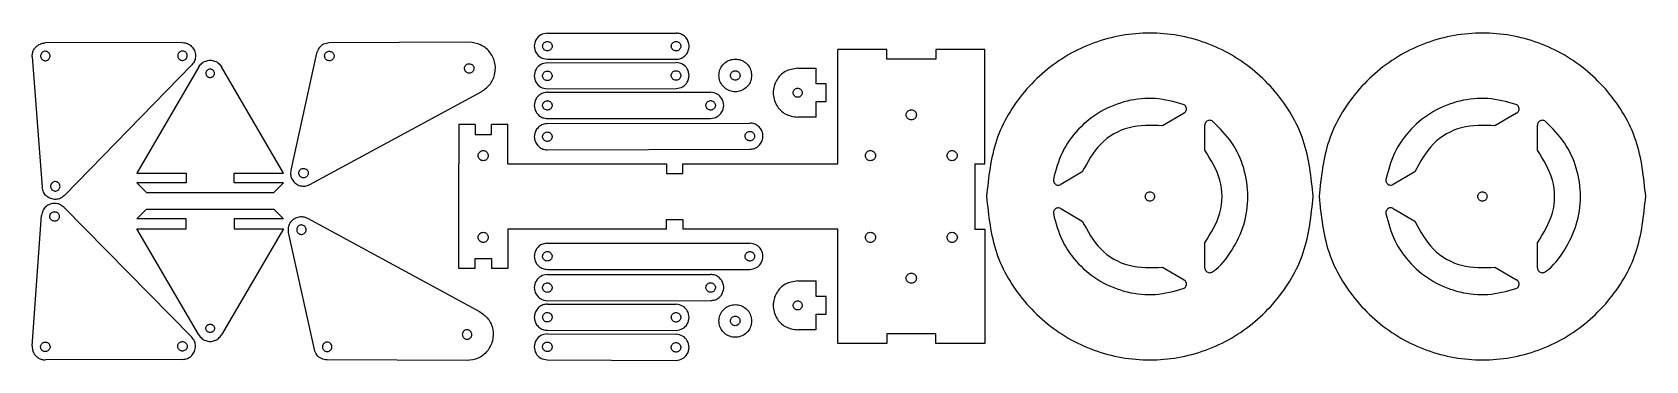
# Model space of a CAD drawing. Extents: x 10 to 504, y 10 to 111.
import ezdxf

# ---------------------------------------------------------------- set-up
doc = ezdxf.new("R2010")
doc.units = 0
doc.layers.add('Layer_1', color=7, linetype='CONTINUOUS')

msp = doc.modelspace()

# ---------------------------------------------------------------- linework, layer by layer
at = {"layer": 'Layer_1', "color": 7}
for p, q in [((167.770306, 110.270444), (207.169799, 110.258557)), ((56.042184, 107.347361), (14.042582, 107.270117)), ((97.117048, 104.131451), (89.216715, 68.290752)), ((143.817987, 107.465282), (101.004988, 107.269907)), ((169.194989, 106.006181), (169.194989, 106.006181)), ((208.594891, 105.995994), (208.594891, 105.995994)), ((256.69745, 70.271338), (256.69745, 105.270087)), ((271.697443, 105.270087), (256.69745, 105.270087)), ((271.697443, 102.269983), (271.697443, 105.270087)), ((286.697436, 105.270087), (286.697436, 102.269983)), ((301.697164, 105.270087), (286.697436, 105.270087)), ((301.697164, 70.271338), (301.697164, 105.270087)), ((10.061776, 102.964595), (13.117224, 63.081498)), ((12.643364, 103.621716), (12.643364, 103.621716)), ((19.969806, 60.593769), (58.914525, 100.556695)), ((61.080407, 99.979848), (42.032032, 67.458441)), ((54.643327, 103.700615), (54.643327, 103.700615)), ((64.53199, 99.258365), (64.53199, 99.258365)), ((87.032011, 67.458441), (67.983372, 99.979848)), ((102.457137, 103.48612), (102.457137, 103.48612)), ((145.288453, 99.682163), (145.288453, 99.682163)), ((167.757187, 101.209962), (207.156979, 101.309063)), ((167.767995, 102.269113), (207.168073, 102.259809)), ((244.41454, 99.526259), (250.114527, 99.526259)), ((250.114527, 94.724081), (250.114527, 99.526259)), ((286.697436, 102.269983), (271.697443, 102.269983)), ((169.211968, 97.085954), (169.211968, 97.085954)), ((208.611789, 97.185504), (208.611789, 97.185504)), ((226.763882, 97.316867), (226.763882, 97.316867)), ((230.313875, 97.316867), (230.313875, 97.316867)), ((253.114525, 94.724081), (250.114527, 94.724081)), ((253.114525, 89.323946), (253.114525, 94.724081)), ((95.028257, 63.914056), (147.665585, 92.432361)), ((167.773694, 92.151326), (217.77351, 92.155451)), ((167.777363, 93.209827), (207.177129, 93.30893)), ((245.814526, 92.025125), (245.814526, 92.025125)), ((250.114527, 84.524414), (250.114527, 89.323946)), ((250.114527, 89.323946), (253.114525, 89.323946)), ((167.774244, 84.151026), (217.773986, 84.155227)), ((168.786001, 87.112751), (168.786001, 87.112751)), ((218.78594, 87.11709), (218.78594, 87.11709)), ((250.114527, 84.524414), (244.41454, 84.524414)), ((280.74732, 85.270141), (280.74732, 85.270141)), ((362.718008, 85.762421), (356.084917, 81.93232)), ((464.54327, 85.76282), (457.910179, 81.932719)), ((145.636967, 82.270169), (140.636881, 82.270169)), ((140.636881, 82.270169), (140.636881, 70.271338)), ((145.636967, 82.270169), (145.636967, 79.2698)), ((145.636967, 79.2698), (150.637053, 79.2698)), ((155.636874, 82.270169), (150.637053, 82.270169)), ((150.637053, 79.2698), (150.637053, 82.270169)), ((155.636874, 70.271338), (155.636874, 82.270169)), ((167.760188, 82.563822), (229.758715, 82.752276)), ((168.822616, 79.563475), (168.822616, 79.563475)), ((230.822265, 79.750951), (230.822265, 79.750951)), ((369.092866, 74.422402), (369.092866, 82.08128)), ((470.918128, 74.422801), (470.918128, 82.081679)), ((167.784561, 74.563642), (229.783089, 74.752096)), ((140.636881, 50.271524), (140.636881, 70.271338)), ((149.686983, 72.770164), (149.686983, 72.770164)), ((155.636874, 70.271338), (204.297461, 70.271338)), ((204.297461, 70.271338), (204.297461, 67.270969)), ((209.297467, 67.270969), (209.297467, 70.271338)), ((209.297467, 70.271338), (256.69745, 70.271338)), ((268.247347, 72.770164), (268.247347, 72.770164)), ((293.247297, 72.770164), (293.247297, 72.770164)), ((298.697324, 70.271338), (301.697164, 70.271338)), ((298.697324, 70.271338), (298.697324, 50.271524)), ((42.032032, 67.458441), (57.23205, 67.458441)), ((57.23205, 64.458443), (42.032032, 64.458443)), ((42.032032, 64.458443), (45.032137, 61.458444)), ((57.23205, 67.458441), (57.23205, 64.458443)), ((71.831993, 64.458443), (71.831993, 67.458441)), ((71.831993, 67.458441), (87.032011, 67.458441)), ((87.032011, 64.458443), (71.831993, 64.458443)), ((84.031906, 61.458444), (87.032011, 64.458443)), ((94.556655, 67.646656), (94.556655, 67.646656)), ((204.297461, 67.270969), (209.297467, 67.270969)), ((331.571373, 67.779522), (324.938176, 63.94995)), ((433.396635, 67.77992), (426.763439, 63.950349)), ((15.698787, 63.738571), (15.698787, 63.738571)), ((45.032137, 61.458444), (84.031906, 61.458444)), ((353.649718, 60.269439), (353.649718, 60.269439)), ((402.24962, 60.269439), (402.24962, 60.269439)), ((455.47498, 60.269838), (455.47498, 60.269838)), ((504.074883, 60.269838), (504.074883, 60.269838)), ((10.060249, 14.550379), (12.89265, 54.451512)), ((19.731452, 56.974625), (58.898932, 17.231736)), ((42.031652, 53.423076), (45.031756, 56.423074)), ((45.031756, 56.423074), (84.031526, 56.423074)), ((84.031526, 56.423074), (87.03163, 53.423076)), ((324.938176, 56.588727), (331.571373, 52.759156)), ((426.763439, 56.589126), (433.396635, 52.759555)), ((15.441012, 54.324069), (15.441012, 54.324069)), ((57.231669, 53.423076), (42.031652, 53.423076)), ((42.031652, 50.423077), (57.231669, 50.423077)), ((61.080026, 17.90167), (42.031652, 50.423077)), ((57.231669, 50.423077), (57.231669, 53.423076)), ((87.03163, 50.423077), (67.982991, 17.90167)), ((87.03163, 53.423076), (71.831613, 53.423076)), ((71.831613, 53.423076), (71.831613, 50.423077)), ((71.831613, 50.423077), (87.03163, 50.423077)), ((93.859242, 50.529226), (93.859242, 50.529226)), ((94.378167, 53.627333), (147.000098, 25.082067)), ((140.636881, 38.270049), (140.636881, 50.271524)), ((155.636874, 50.271524), (155.636874, 38.270049)), ((204.297461, 50.271524), (155.636874, 50.271524)), ((204.297461, 50.271524), (204.297461, 53.269248)), ((204.297461, 53.269248), (209.297467, 53.269248)), ((209.297467, 53.269248), (209.297467, 50.271524)), ((256.69745, 50.271524), (209.297467, 50.271524)), ((256.69745, 15.269866), (256.69745, 50.271524)), ((298.697324, 50.271524), (301.697164, 50.271524)), ((301.697164, 50.271524), (301.697164, 15.269866)), ((96.445868, 13.407885), (88.563644, 49.253735)), ((149.686983, 47.770212), (149.686983, 47.770212)), ((167.772426, 45.972859), (229.773497, 45.958068)), ((268.247347, 47.770212), (268.247347, 47.770212)), ((293.247297, 47.770212), (293.247297, 47.770212)), ((369.092866, 38.457397), (369.092866, 46.11654)), ((470.918128, 38.457796), (470.918128, 46.116939)), ((145.636967, 38.270049), (145.636967, 41.270417)), ((145.636967, 41.270417), (150.637053, 41.270417)), ((150.637053, 41.270417), (150.637053, 38.270049)), ((168.754787, 43.038539), (168.754787, 43.038539)), ((230.75476, 43.024585), (230.75476, 43.024585)), ((145.636967, 38.270049), (140.636881, 38.270049)), ((155.636874, 38.270049), (150.637053, 38.270049)), ((167.769407, 36.385227), (217.770073, 36.417208)), ((167.771559, 37.971977), (229.770577, 37.958862)), ((280.74732, 35.270235), (280.74732, 35.270235)), ((356.084917, 38.606357), (362.718008, 34.776786)), ((457.910179, 38.606756), (464.54327, 34.777185)), ((168.815349, 31.378261), (168.815349, 31.378261)), ((218.815289, 31.409618), (218.815289, 31.409618)), ((244.414221, 34.447739), (250.114207, 34.447739)), ((250.114207, 29.645561), (250.114207, 34.447739)), ((253.114206, 29.645561), (250.114207, 29.645561)), ((253.114206, 24.245426), (253.114206, 29.645561)), ((167.774753, 28.385358), (217.775305, 28.417449)), ((167.779418, 27.326699), (207.179496, 27.286619)), ((245.814207, 26.946604), (245.814207, 26.946604)), ((169.108199, 23.897665), (169.108199, 23.897665)), ((208.508086, 23.857532), (208.508086, 23.857532)), ((226.764574, 22.183949), (226.764574, 22.183949)), ((230.314566, 22.183949), (230.314566, 22.183949)), ((250.114207, 19.445894), (250.114207, 24.245426)), ((250.114207, 24.245426), (253.114206, 24.245426)), ((64.531609, 18.623153), (64.531609, 18.623153)), ((144.574074, 18.467032), (144.574074, 18.467032)), ((167.770798, 19.327809), (207.170609, 19.287615)), ((167.780823, 18.267045), (207.179981, 18.110065)), ((250.114207, 19.445894), (244.414221, 19.445894)), ((271.697443, 15.269866), (256.69745, 15.269866)), ((286.697436, 18.270235), (271.697443, 18.270235)), ((271.697443, 18.270235), (271.697443, 15.269866)), ((286.697436, 15.269866), (286.697436, 18.270235)), ((301.697164, 15.269866), (286.697436, 15.269866)), ((12.608764, 14.424596), (12.608764, 14.424596)), ((56.064634, 10.423757), (14.065144, 10.268132)), ((54.608408, 14.580603), (54.608408, 14.580603)), ((143.144722, 10.04991), (100.331559, 10.269205)), ((101.740755, 14.685648), (101.740755, 14.685648)), ((167.747847, 10.269364), (207.147686, 10.109824)), ((169.145246, 14.710458), (169.145246, 14.710458)), ((208.5449, 14.551636), (208.5449, 14.551636))]:
    msp.add_line(p, q, dxfattribs=at)
for points, knots in [([(167.770129, 110.269508), (167.065407, 110.159235), (165.676847, 109.941959), (164.148318, 108.351346), (163.581594, 106.270594), (164.147249, 104.189551), (165.674961, 102.598153), (167.063409, 102.380163), (167.768074, 102.269529)], [0, 0, 0, 0, 2.090407, 4.118865, 6.209271, 8.299678, 10.328136, 12.418543, 12.418543, 12.418543, 12.418543]), ([(207.167976, 102.259343), (207.635923, 102.30669), (208.565113, 102.400706), (209.79353, 103.136411), (210.707046, 104.214391), (211.191776, 105.549945), (211.19214, 106.966651), (210.708097, 108.302455), (209.795134, 109.380903), (208.567096, 110.11724), (207.637954, 110.211734), (207.170031, 110.259321)], [0, 0, 0, 0, 1.396561, 2.773115, 4.169676, 5.566236, 6.942791, 8.339352, 9.735912, 11.112467, 12.509027, 12.509027, 12.509027, 12.509027]), ([(402.24962, 60.269439), (401.652754, 66.115607), (400.467564, 77.724265), (391.264532, 93.0658), (377.789423, 104.471966), (361.100116, 110.521472), (343.399325, 110.521472), (326.710018, 104.471966), (313.234909, 93.0658), (304.031877, 77.724265), (302.846687, 66.115607), (302.249821, 60.269439)], [0, 0, 0, 0, 17.449312, 34.648867, 52.098179, 69.547492, 86.747046, 104.196359, 121.645671, 138.845226, 156.294538, 156.294538, 156.294538, 156.294538]), ([(504.074883, 60.269838), (503.478016, 66.116006), (502.292827, 77.724664), (493.089795, 93.066199), (479.614686, 104.472365), (462.925378, 110.521871), (445.224588, 110.521871), (428.53528, 104.472365), (415.060171, 93.066199), (405.857139, 77.724664), (404.67195, 66.116006), (404.075083, 60.269838)], [0, 0, 0, 0, 17.449312, 34.648867, 52.098179, 69.547492, 86.747046, 104.196359, 121.645671, 138.845226, 156.294538, 156.294538, 156.294538, 156.294538]), ([(10.061627, 102.963977), (10.062813, 103.331914), (10.065174, 104.064457), (10.446063, 105.111019), (11.074674, 106.020389), (11.93206, 106.718241), (12.945603, 107.179866), (13.675715, 107.23955), (14.04243, 107.269528)], [0, 0, 0, 0, 1.096799, 2.183672, 3.280471, 4.377269, 5.464143, 6.560942, 6.560942, 6.560942, 6.560942]), ([(12.643364, 103.621716), (12.701347, 103.781957), (12.816483, 104.100147), (13.18344, 104.466853), (13.642854, 104.692769), (14.154879, 104.74539), (14.652985, 104.620667), (15.079138, 104.333133), (15.380507, 103.916722), (15.521604, 103.422802), (15.485653, 102.910025), (15.275721, 102.440812), (14.918517, 102.071664), (14.456478, 101.846405), (13.94511, 101.79362), (13.447005, 101.918342), (13.020193, 102.206041), (12.721449, 102.621795), (12.570599, 103.118157), (12.618993, 103.453059), (12.643364, 103.621716)], [0, 0, 0, 0, 0.505998, 1.004755, 1.510753, 2.016751, 2.515507, 3.021505, 3.527503, 4.02626, 4.532258, 5.038256, 5.537012, 6.04301, 6.549008, 7.047765, 7.553763, 8.059761, 8.558518, 9.064516, 9.064516, 9.064516, 9.064516]), ([(54.643327, 103.700615), (54.70131, 103.860856), (54.816445, 104.179046), (55.183403, 104.545752), (55.642817, 104.771668), (56.154842, 104.824289), (56.652947, 104.699566), (57.079101, 104.412032), (57.38047, 103.995621), (57.521567, 103.501701), (57.485616, 102.988924), (57.275683, 102.519711), (56.91848, 102.150562), (56.456441, 101.925304), (55.945073, 101.872519), (55.446967, 101.997241), (55.020156, 102.28494), (54.721412, 102.700694), (54.570562, 103.197056), (54.618956, 103.531957), (54.643327, 103.700615)], [0, 0, 0, 0, 0.505998, 1.004755, 1.510753, 2.016751, 2.515507, 3.021505, 3.527503, 4.02626, 4.532258, 5.038256, 5.537012, 6.04301, 6.549008, 7.047765, 7.553763, 8.059761, 8.558518, 9.064516, 9.064516, 9.064516, 9.064516]), ([(56.042384, 107.348402), (56.566774, 107.289154), (57.606295, 107.171704), (58.934067, 106.258731), (59.831585, 104.947662), (60.147046, 103.390444), (59.877174, 101.801838), (59.237326, 100.974195), (58.914553, 100.556688)], [0, 0, 0, 0, 1.56274, 3.097891, 4.660632, 6.223372, 7.758523, 9.321263, 9.321263, 9.321263, 9.321263]), ([(101.005017, 107.270019), (100.404138, 107.186241), (99.216059, 107.020592), (97.738037, 105.82732), (97.325667, 104.700856), (97.117108, 104.131139)], [0, 0, 0, 0, 1.79759, 3.554258, 5.351847, 5.351847, 5.351847, 5.351847]), ([(102.457137, 103.48612), (102.414747, 103.651172), (102.330572, 103.978914), (102.000372, 104.379037), (101.564673, 104.647857), (101.06003, 104.749209), (100.55228, 104.6727), (100.10058, 104.427244), (99.760765, 104.041568), (99.573074, 103.563409), (99.559816, 103.049546), (99.723907, 102.562406), (100.044165, 102.160786), (100.48254, 101.892368), (100.986513, 101.790915), (101.494263, 101.867424), (101.946634, 102.112981), (102.283772, 102.498254), (102.481406, 102.977912), (102.465265, 103.315905), (102.457137, 103.48612)], [0, 0, 0, 0, 0.505997, 1.004752, 1.510749, 2.016746, 2.515501, 3.021498, 3.527495, 4.02625, 4.532247, 5.038244, 5.536999, 6.042996, 6.548993, 7.047748, 7.553745, 8.059742, 8.558497, 9.064494, 9.064494, 9.064494, 9.064494]), ([(147.665595, 92.432148), (148.635036, 93.133387), (150.552555, 94.520414), (151.957694, 97.910802), (151.867196, 101.516732), (150.214317, 104.722806), (147.353226, 107.02135), (145.005142, 107.316693), (143.818022, 107.466009)], [0, 0, 0, 0, 3.530287, 6.982787, 10.513074, 14.04336, 17.495861, 21.026147, 21.026147, 21.026147, 21.026147]), ([(169.194989, 106.006181), (169.20874, 106.176034), (169.236046, 106.513309), (169.05438, 106.999238), (168.730164, 107.395447), (168.286159, 107.655827), (167.781217, 107.749081), (167.274165, 107.664346), (166.827155, 107.41057), (166.493794, 107.019757), (166.313685, 106.538309), (166.309947, 106.024289), (166.481726, 105.540185), (166.808604, 105.143485), (167.251942, 104.883229), (167.756884, 104.789974), (168.264603, 104.874586), (168.708951, 105.128854), (169.0522, 105.517841), (169.147164, 105.84262), (169.194989, 106.006181)], [0, 0, 0, 0, 0.505997, 1.004752, 1.510749, 2.016746, 2.515501, 3.021498, 3.527495, 4.02625, 4.532247, 5.038243, 5.536999, 6.042995, 6.548992, 7.047747, 7.553744, 8.059741, 8.558496, 9.064493, 9.064493, 9.064493, 9.064493]), ([(208.594891, 105.995994), (208.608642, 106.165847), (208.635949, 106.503123), (208.454282, 106.989052), (208.130066, 107.385261), (207.686062, 107.64564), (207.181119, 107.738895), (206.674067, 107.65416), (206.227057, 107.400383), (205.893696, 107.009571), (205.713588, 106.528123), (205.709849, 106.014102), (205.881629, 105.529999), (206.208506, 105.133299), (206.651844, 104.873042), (207.156786, 104.779788), (207.664505, 104.8644), (208.108854, 105.118668), (208.452102, 105.507654), (208.547067, 105.832434), (208.594891, 105.995994)], [0, 0, 0, 0, 0.505997, 1.004752, 1.510749, 2.016746, 2.515501, 3.021498, 3.527495, 4.02625, 4.532247, 5.038243, 5.536999, 6.042995, 6.548992, 7.047747, 7.553744, 8.059741, 8.558496, 9.064493, 9.064493, 9.064493, 9.064493]), ([(61.080465, 99.979981), (61.356166, 100.35724), (61.903668, 101.106419), (63.148726, 101.792654), (64.531989, 102.041802), (65.915251, 101.792654), (67.160309, 101.106419), (67.707811, 100.35724), (67.983512, 99.979981)], [0, 0, 0, 0, 1.38753, 2.755424, 4.142954, 5.530483, 6.898377, 8.285907, 8.285907, 8.285907, 8.285907]), ([(64.53199, 99.258365), (64.683979, 99.242833), (64.985781, 99.211991), (65.384618, 98.972704), (65.681142, 98.622348), (65.838409, 98.188499), (65.838409, 97.728135), (65.681142, 97.294893), (65.384618, 96.942111), (64.985781, 96.711839), (64.53199, 96.63144), (64.078198, 96.711839), (63.679362, 96.942111), (63.382837, 97.294893), (63.22557, 97.728135), (63.22557, 98.188499), (63.382837, 98.622348), (63.679362, 98.972704), (64.078198, 99.211991), (64.380001, 99.242833), (64.53199, 99.258365)], [0, 0, 0, 0, 0.453653, 0.900813, 1.354466, 1.808119, 2.255279, 2.708932, 3.162585, 3.609745, 4.063398, 4.517051, 4.964211, 5.417864, 5.871517, 6.318677, 6.77233, 7.225983, 7.673143, 8.126796, 8.126796, 8.126796, 8.126796]), ([(145.288453, 99.682163), (145.246063, 99.847215), (145.161888, 100.174957), (144.831688, 100.575079), (144.395989, 100.8439), (143.891346, 100.945252), (143.383596, 100.868743), (142.931895, 100.623287), (142.592081, 100.237611), (142.40439, 99.759451), (142.391132, 99.245588), (142.555223, 98.758449), (142.875481, 98.356828), (143.313856, 98.088411), (143.817829, 97.986958), (144.325579, 98.063467), (144.77795, 98.309024), (145.115088, 98.694297), (145.312722, 99.173954), (145.296581, 99.511948), (145.288453, 99.682163)], [0, 0, 0, 0, 0.505997, 1.004752, 1.510749, 2.016746, 2.515501, 3.021498, 3.527495, 4.02625, 4.532247, 5.038244, 5.536999, 6.042996, 6.548993, 7.047748, 7.553745, 8.059742, 8.558497, 9.064494, 9.064494, 9.064494, 9.064494]), ([(167.757154, 101.209673), (167.053019, 101.097166), (165.665606, 100.875486), (164.142421, 99.280797), (163.581843, 97.199121), (164.152933, 95.120304), (165.684158, 93.533333), (167.072674, 93.318667), (167.777368, 93.20972)], [0, 0, 0, 0, 2.089759, 4.117622, 6.207381, 8.29714, 10.325002, 12.414762, 12.414762, 12.414762, 12.414762]), ([(207.177187, 93.30927), (207.881318, 93.421781), (209.268724, 93.643468), (210.791896, 95.238154), (211.352469, 97.319822), (210.781384, 99.39863), (209.250172, 100.985598), (207.861664, 101.200272), (207.156974, 101.309223)], [0, 0, 0, 0, 2.08975, 4.117604, 6.207354, 8.297105, 10.324958, 12.414709, 12.414709, 12.414709, 12.414709]), ([(230.313875, 97.316867), (230.254136, 97.901439), (230.135511, 99.062217), (229.21518, 100.596203), (227.867658, 101.736681), (226.199007, 102.341553), (224.42838, 102.341553), (222.762066, 101.736681), (221.405214, 100.596203), (220.519553, 99.062217), (220.210325, 97.316867), (220.519553, 95.571517), (221.405214, 94.037532), (222.762066, 92.897053), (224.42838, 92.292182), (226.199007, 92.292182), (227.867658, 92.897053), (229.21518, 94.037532), (230.135511, 95.571517), (230.254136, 96.732295), (230.313875, 97.316867)], [0, 0, 0, 0, 1.744817, 3.464663, 5.20948, 6.954297, 8.674143, 10.41896, 12.163778, 13.883624, 15.628441, 17.373258, 19.093104, 20.837921, 22.582738, 24.302584, 26.047401, 27.792218, 29.512064, 31.256881, 31.256881, 31.256881, 31.256881]), ([(244.414529, 99.525121), (243.093152, 99.318096), (240.48956, 98.910181), (237.624085, 95.926997), (236.562383, 92.025138), (237.624085, 88.123279), (240.48956, 85.140095), (243.093152, 84.73218), (244.414529, 84.525155)], [0, 0, 0, 0, 3.919691, 7.723213, 11.642903, 15.562594, 19.366116, 23.285807, 23.285807, 23.285807, 23.285807]), ([(169.211968, 97.085954), (169.209173, 97.25634), (169.203622, 97.594674), (168.975659, 98.060681), (168.614525, 98.423559), (168.147349, 98.639625), (167.63574, 98.68344), (167.139303, 98.549902), (166.719029, 98.253946), (166.425165, 97.832629), (166.292625, 97.335975), (166.338784, 96.824018), (166.556729, 96.358868), (166.920559, 95.995759), (167.38706, 95.779752), (167.898669, 95.735936), (168.395781, 95.869417), (168.813359, 96.165604), (169.117241, 96.586063), (169.180241, 96.918525), (169.211968, 97.085954)], [0, 0, 0, 0, 0.505997, 1.004752, 1.510749, 2.016746, 2.515502, 3.021499, 3.527496, 4.026251, 4.532248, 5.038245, 5.537, 6.042997, 6.548994, 7.04775, 7.553747, 8.059744, 8.558499, 9.064496, 9.064496, 9.064496, 9.064496]), ([(208.611789, 97.185504), (208.608994, 97.35589), (208.603443, 97.694223), (208.37548, 98.160231), (208.014346, 98.523109), (207.54717, 98.739174), (207.035561, 98.78299), (206.539124, 98.649451), (206.11885, 98.353495), (205.824986, 97.932178), (205.692446, 97.435525), (205.738605, 96.923568), (205.95655, 96.458418), (206.32038, 96.095309), (206.786881, 95.879302), (207.29849, 95.835486), (207.795602, 95.968967), (208.21318, 96.265154), (208.517062, 96.685613), (208.580062, 97.018075), (208.611789, 97.185504)], [0, 0, 0, 0, 0.505997, 1.004752, 1.510749, 2.016746, 2.515502, 3.021499, 3.527496, 4.026251, 4.532248, 5.038245, 5.537, 6.042997, 6.548994, 7.04775, 7.553747, 8.059744, 8.558499, 9.064496, 9.064496, 9.064496, 9.064496]), ([(226.763882, 97.316867), (226.746558, 97.486393), (226.712157, 97.823019), (226.445261, 98.267875), (226.05448, 98.598613), (225.570571, 98.774026), (225.057089, 98.774026), (224.573858, 98.598613), (224.18037, 98.267875), (223.923529, 97.823019), (223.833853, 97.316867), (223.923529, 96.810716), (224.18037, 96.36586), (224.573858, 96.035121), (225.057089, 95.859708), (225.570571, 95.859708), (226.05448, 96.035121), (226.445261, 96.36586), (226.712157, 96.810716), (226.746558, 97.147341), (226.763882, 97.316867)], [0, 0, 0, 0, 0.505997, 1.004752, 1.510749, 2.016746, 2.515502, 3.021499, 3.527495, 4.026251, 4.532248, 5.038245, 5.537, 6.042997, 6.548994, 7.047749, 7.553746, 8.059743, 8.558499, 9.064496, 9.064496, 9.064496, 9.064496]), ([(167.772836, 92.150349), (167.305104, 92.102611), (166.376333, 92.007818), (165.148909, 91.271513), (164.236371, 90.193391), (163.752444, 88.85811), (163.752561, 87.441931), (164.236707, 86.10673), (165.149423, 85.028758), (166.376968, 84.292655), (167.305754, 84.198015), (167.773495, 84.150354)], [0, 0, 0, 0, 1.396056, 2.772127, 4.168183, 5.564239, 6.94031, 8.336366, 9.732422, 11.108492, 12.504548, 12.504548, 12.504548, 12.504548]), ([(168.786001, 87.112751), (168.89521, 87.243565), (169.112066, 87.503323), (169.243967, 88.005052), (169.207671, 88.515719), (168.995173, 88.984529), (168.636495, 89.351971), (168.173424, 89.575236), (167.661891, 89.625783), (167.164148, 89.498834), (166.739311, 89.209448), (166.439755, 88.791718), (166.30083, 88.297184), (166.339017, 87.78458), (166.551041, 87.316256), (166.909719, 86.948814), (167.373264, 86.725064), (167.882906, 86.676453), (168.387673, 86.796207), (168.652588, 87.00673), (168.786001, 87.112751)], [0, 0, 0, 0, 0.505997, 1.004753, 1.51075, 2.016747, 2.515502, 3.021499, 3.527497, 4.026252, 4.532249, 5.038246, 5.537002, 6.042999, 6.548996, 7.047751, 7.553749, 8.059746, 8.558501, 9.064498, 9.064498, 9.064498, 9.064498]), ([(218.78594, 87.11709), (218.895149, 87.247905), (219.112005, 87.507663), (219.243906, 88.009392), (219.20761, 88.520059), (218.995112, 88.988869), (218.636434, 89.356311), (218.173363, 89.579576), (217.66183, 89.630123), (217.164087, 89.503174), (216.73925, 89.213787), (216.439694, 88.796058), (216.30077, 88.301524), (216.338956, 87.78892), (216.55098, 87.320596), (216.909659, 86.953154), (217.373203, 86.729403), (217.882845, 86.680793), (218.387612, 86.800547), (218.652527, 87.01107), (218.78594, 87.11709)], [0, 0, 0, 0, 0.505997, 1.004753, 1.51075, 2.016747, 2.515502, 3.021499, 3.527497, 4.026252, 4.532249, 5.038246, 5.537002, 6.042999, 6.548996, 7.047751, 7.553749, 8.059746, 8.558501, 9.064498, 9.064498, 9.064498, 9.064498]), ([(217.773451, 84.154714), (218.477677, 84.265679), (219.865278, 84.484324), (221.391757, 86.075176), (221.957187, 88.155056), (221.391405, 90.234841), (219.864656, 91.825435), (218.477019, 92.043844), (217.772774, 92.15469)], [0, 0, 0, 0, 2.089336, 4.116809, 6.206145, 8.295481, 10.322954, 12.412291, 12.412291, 12.412291, 12.412291]), ([(245.814526, 92.025125), (245.797861, 92.188858), (245.764769, 92.51398), (245.507125, 92.943694), (245.129774, 93.263192), (244.662434, 93.432649), (244.166518, 93.432649), (243.69983, 93.263192), (243.319876, 92.943694), (243.071904, 92.51398), (242.985639, 92.025125), (243.071904, 91.53627), (243.319876, 91.106555), (243.69983, 90.787058), (244.166518, 90.6176), (244.662434, 90.6176), (245.129774, 90.787058), (245.507125, 91.106555), (245.764769, 91.53627), (245.797861, 91.861392), (245.814526, 92.025125)], [0, 0, 0, 0, 0.488684, 0.97037, 1.459054, 1.947738, 2.429424, 2.918108, 3.406792, 3.888479, 4.377162, 4.865846, 5.347533, 5.836217, 6.324901, 6.806587, 7.295271, 7.783955, 8.265641, 8.754325, 8.754325, 8.754325, 8.754325]), ([(362.479497, 88.471355), (359.654779, 89.233321), (354.033895, 90.749552), (345.215344, 89.841519), (337.030598, 86.629945), (330.156881, 81.147582), (324.961176, 73.964546), (323.463789, 68.338612), (322.711293, 65.511356)], [0, 0, 0, 0, 8.714436, 17.340785, 26.055221, 34.769657, 43.396007, 52.110443, 52.110443, 52.110443, 52.110443]), ([(464.304759, 88.471753), (461.480041, 89.23372), (455.859157, 90.749951), (447.040606, 89.841918), (438.85586, 86.630344), (431.982144, 81.147981), (426.786438, 73.964945), (425.289052, 68.339011), (424.536555, 65.511755)], [0, 0, 0, 0, 8.714436, 17.340785, 26.055221, 34.769657, 43.396007, 52.110443, 52.110443, 52.110443, 52.110443]), ([(280.74732, 85.270141), (280.728801, 85.451358), (280.692027, 85.811199), (280.406725, 86.286735), (279.988993, 86.640283), (279.471711, 86.827794), (278.922816, 86.827794), (278.406259, 86.640283), (277.985634, 86.286735), (277.711079, 85.811199), (277.615219, 85.270141), (277.711079, 84.729082), (277.985634, 84.253546), (278.406259, 83.899998), (278.922816, 83.712487), (279.471711, 83.712487), (279.988993, 83.899998), (280.406725, 84.253546), (280.692027, 84.729082), (280.728801, 85.088923), (280.74732, 85.270141)], [0, 0, 0, 0, 0.540894, 1.074046, 1.614939, 2.155833, 2.688985, 3.229879, 3.770772, 4.303925, 4.844818, 5.385712, 5.918864, 6.459758, 7.000652, 7.533804, 8.074698, 8.615591, 9.148744, 9.689637, 9.689637, 9.689637, 9.689637]), ([(362.718, 85.762349), (362.872185, 85.875768), (363.177992, 86.10072), (363.438264, 86.623324), (363.499294, 87.196199), (363.339107, 87.749599), (362.991527, 88.218688), (362.651119, 88.386747), (362.479489, 88.471482)], [0, 0, 0, 0, 0.567278, 1.125124, 1.692401, 2.259679, 2.817525, 3.384803, 3.384803, 3.384803, 3.384803]), ([(464.543262, 85.762748), (464.697447, 85.876167), (465.003254, 86.101119), (465.263527, 86.623723), (465.324556, 87.196598), (465.16437, 87.749998), (464.816789, 88.219086), (464.476382, 88.387146), (464.304751, 88.47188)], [0, 0, 0, 0, 0.567278, 1.125124, 1.692401, 2.259679, 2.817525, 3.384803, 3.384803, 3.384803, 3.384803]), ([(167.759995, 82.564004), (167.292484, 82.514799), (166.364152, 82.417093), (165.139194, 81.67711), (164.230075, 80.596377), (163.750217, 79.259854), (163.754498, 77.843891), (164.24243, 76.510294), (165.158069, 75.435079), (166.387479, 74.702518), (167.316385, 74.610428), (167.784185, 74.564051)], [0, 0, 0, 0, 1.395855, 2.771732, 4.167587, 5.563441, 6.939319, 8.335174, 9.731028, 11.106906, 12.50276, 12.50276, 12.50276, 12.50276]), ([(168.822616, 79.563475), (168.693214, 79.674354), (168.436261, 79.894525), (167.936265, 80.032855), (167.425175, 80.003115), (166.953676, 79.796652), (166.581662, 79.442718), (166.352472, 78.982551), (166.295364, 78.471709), (166.415915, 77.972378), (166.699825, 77.543861), (167.113676, 77.238969), (167.606387, 77.093709), (168.119438, 77.125314), (168.590445, 77.331311), (168.96246, 77.685244), (169.192141, 78.145879), (169.247288, 78.654855), (169.134022, 79.161117), (168.926916, 79.428713), (168.822616, 79.563475)], [0, 0, 0, 0, 0.505997, 1.004753, 1.51075, 2.016747, 2.515503, 3.0215, 3.527497, 4.026252, 4.53225, 5.038247, 5.537002, 6.042999, 6.548997, 7.047752, 7.553749, 8.059746, 8.558502, 9.064499, 9.064499, 9.064499, 9.064499]), ([(230.822265, 79.750951), (230.692863, 79.86183), (230.43591, 80.082002), (229.935914, 80.220331), (229.424824, 80.190591), (228.953326, 79.984128), (228.581311, 79.630195), (228.352121, 79.170027), (228.295013, 78.659186), (228.415564, 78.159854), (228.699474, 77.731338), (229.113325, 77.426446), (229.606036, 77.281186), (230.119087, 77.312791), (230.590094, 77.518787), (230.962109, 77.87272), (231.19179, 78.333355), (231.246937, 78.842331), (231.133671, 79.348593), (230.926565, 79.616189), (230.822265, 79.750951)], [0, 0, 0, 0, 0.505997, 1.004753, 1.51075, 2.016747, 2.515503, 3.0215, 3.527497, 4.026252, 4.53225, 5.038247, 5.537002, 6.042999, 6.548997, 7.047752, 7.553749, 8.059746, 8.558502, 9.064499, 9.064499, 9.064499, 9.064499]), ([(229.783834, 74.751527), (230.25141, 74.800658), (231.179868, 74.898216), (232.405065, 75.638141), (233.314382, 76.718929), (233.794353, 78.055594), (233.790071, 79.471727), (233.302025, 80.805465), (232.386189, 81.880734), (231.156539, 82.613237), (230.227508, 82.705178), (229.759644, 82.75148)], [0, 0, 0, 0, 1.396018, 2.772052, 4.16807, 5.564088, 6.940122, 8.33614, 9.732158, 11.108192, 12.50421, 12.50421, 12.50421, 12.50421]), ([(356.084795, 81.932548), (352.627524, 82.058825), (345.796757, 82.30832), (336.39003, 76.877366), (333.190694, 70.837011), (331.571407, 67.779794)], [0, 0, 0, 0, 10.240029, 20.231928, 30.471956, 30.471956, 30.471956, 30.471956]), ([(371.558418, 83.229406), (371.39922, 83.335674), (371.083473, 83.546445), (370.50344, 83.612914), (369.944089, 83.474939), (369.47848, 83.135648), (369.156029, 82.648944), (369.114118, 82.271632), (369.092987, 82.081394)], [0, 0, 0, 0, 0.567277, 1.125123, 1.6924, 2.259677, 2.817522, 3.384799, 3.384799, 3.384799, 3.384799]), ([(369.092987, 38.457283), (369.114117, 38.267047), (369.156026, 37.889737), (369.478493, 37.403015), (369.94404, 37.063796), (370.503624, 36.925551), (371.082796, 36.993017), (373.863013, 38.814362), (377.593318, 43.670812), (381.42052, 51.525082), (382.67647, 60.282983), (381.380184, 68.959894), (377.753433, 77.055509), (373.630397, 81.164641), (371.558407, 83.229644)], [0, 0, 0, 0, 0.567277, 1.125123, 1.6924, 2.259677, 2.817522, 3.384799, 12.099236, 20.725619, 29.44009, 38.154561, 46.780944, 55.495415, 55.495415, 55.495415, 55.495415]), ([(457.910057, 81.932947), (454.452787, 82.059224), (447.622019, 82.308719), (438.215292, 76.877764), (435.015956, 70.83741), (433.39667, 67.780193)], [0, 0, 0, 0, 10.240029, 20.231928, 30.471956, 30.471956, 30.471956, 30.471956]), ([(473.38368, 83.229804), (473.224483, 83.336073), (472.908735, 83.546844), (472.328703, 83.613313), (471.769352, 83.475338), (471.303743, 83.136047), (470.981292, 82.649343), (470.939381, 82.27203), (470.91825, 82.081793)], [0, 0, 0, 0, 0.567277, 1.125123, 1.6924, 2.259677, 2.817522, 3.384799, 3.384799, 3.384799, 3.384799]), ([(470.91825, 38.457682), (470.93938, 38.267446), (470.981288, 37.890136), (471.303756, 37.403414), (471.769302, 37.064195), (472.328886, 36.92595), (472.908058, 36.993415), (475.688275, 38.814761), (479.41858, 43.671211), (483.245782, 51.525481), (484.501733, 60.283382), (483.205446, 68.960293), (479.578695, 77.055908), (475.455659, 81.16504), (473.383669, 83.230043)], [0, 0, 0, 0, 0.567277, 1.125123, 1.6924, 2.259677, 2.817522, 3.384799, 12.099236, 20.725619, 29.44009, 38.154561, 46.780944, 55.495415, 55.495415, 55.495415, 55.495415]), ([(149.686983, 72.770164), (149.668623, 72.951518), (149.632166, 73.311627), (149.346989, 73.787674), (148.929141, 74.141644), (148.411556, 74.329395), (147.8623, 74.329395), (147.345434, 74.141644), (146.924719, 73.787674), (146.650196, 73.311627), (146.55516, 72.770164), (146.650196, 72.228701), (146.924719, 71.752654), (147.345434, 71.398684), (147.8623, 71.210933), (148.411556, 71.210933), (148.929141, 71.398684), (149.346989, 71.752654), (149.632166, 72.228701), (149.668623, 72.58881), (149.686983, 72.770164)], [0, 0, 0, 0, 0.541241, 1.074727, 1.615969, 2.15721, 2.690696, 3.231938, 3.773179, 4.306665, 4.847907, 5.389148, 5.922634, 6.463875, 7.005117, 7.538603, 8.079844, 8.621086, 9.154572, 9.695813, 9.695813, 9.695813, 9.695813]), ([(268.247347, 72.770164), (268.228827, 72.951382), (268.192054, 73.311223), (267.906751, 73.786759), (267.489019, 74.140307), (266.971737, 74.327817), (266.422842, 74.327817), (265.906285, 74.140307), (265.48566, 73.786759), (265.211106, 73.311223), (265.115245, 72.770164), (265.211106, 72.229106), (265.48566, 71.75357), (265.906285, 71.400021), (266.422842, 71.212511), (266.971737, 71.212511), (267.489019, 71.400021), (267.906751, 71.75357), (268.192054, 72.229106), (268.228827, 72.588947), (268.247347, 72.770164)], [0, 0, 0, 0, 0.540894, 1.074046, 1.614939, 2.155833, 2.688985, 3.229879, 3.770772, 4.303925, 4.844818, 5.385712, 5.918864, 6.459758, 7.000651, 7.533804, 8.074697, 8.615591, 9.148743, 9.689637, 9.689637, 9.689637, 9.689637]), ([(293.247297, 72.770164), (293.228777, 72.951382), (293.192004, 73.311223), (292.906701, 73.786759), (292.488969, 74.140307), (291.971687, 74.327817), (291.422792, 74.327817), (290.906235, 74.140307), (290.48561, 73.786759), (290.211056, 73.311223), (290.115195, 72.770164), (290.211056, 72.229106), (290.48561, 71.75357), (290.906235, 71.400021), (291.422792, 71.212511), (291.971687, 71.212511), (292.488969, 71.400021), (292.906701, 71.75357), (293.192004, 72.229106), (293.228777, 72.588947), (293.247297, 72.770164)], [0, 0, 0, 0, 0.540894, 1.074046, 1.614939, 2.155833, 2.688985, 3.229879, 3.770772, 4.303925, 4.844818, 5.385712, 5.918864, 6.459758, 7.000651, 7.533804, 8.074697, 8.615591, 9.148743, 9.689637, 9.689637, 9.689637, 9.689637]), ([(369.092985, 46.116614), (370.930983, 49.047568), (374.562442, 54.838454), (374.562442, 65.700425), (370.930983, 71.491311), (369.092985, 74.422264)], [0, 0, 0, 0, 10.240053, 20.231975, 30.472029, 30.472029, 30.472029, 30.472029]), ([(470.918247, 46.117013), (472.756245, 49.047967), (476.387704, 54.838853), (476.387704, 65.700823), (472.756245, 71.49171), (470.918247, 74.422663)], [0, 0, 0, 0, 10.240053, 20.231975, 30.472029, 30.472029, 30.472029, 30.472029]), ([(15.698787, 63.738571), (15.75677, 63.898812), (15.871905, 64.217002), (16.238863, 64.583708), (16.698277, 64.809624), (17.210302, 64.862245), (17.708407, 64.737522), (18.134561, 64.449988), (18.43593, 64.033577), (18.577027, 63.539657), (18.541076, 63.02688), (18.331143, 62.557667), (17.97394, 62.188518), (17.5119, 61.96326), (17.000533, 61.910475), (16.502427, 62.035197), (16.075616, 62.322896), (15.776872, 62.73865), (15.626022, 63.235012), (15.674416, 63.569913), (15.698787, 63.738571)], [0, 0, 0, 0, 0.505998, 1.004755, 1.510753, 2.016751, 2.515507, 3.021505, 3.527503, 4.02626, 4.532258, 5.038256, 5.537012, 6.04301, 6.549008, 7.047765, 7.553763, 8.059761, 8.558518, 9.064516, 9.064516, 9.064516, 9.064516]), ([(89.216627, 68.291675), (89.162466, 67.780837), (89.055055, 66.767752), (89.624389, 65.307627), (90.655598, 64.15543), (92.047606, 63.482181), (93.608141, 63.337842), (94.552258, 63.720624), (95.02832, 63.913637)], [0, 0, 0, 0, 1.52223, 3.018857, 4.541086, 6.063316, 7.559943, 9.082172, 9.082172, 9.082172, 9.082172]), ([(94.556655, 67.646656), (94.514265, 67.811708), (94.43009, 68.13945), (94.09989, 68.539573), (93.664191, 68.808393), (93.159548, 68.909745), (92.651798, 68.833237), (92.200098, 68.587781), (91.860283, 68.202104), (91.672592, 67.723945), (91.659334, 67.210082), (91.823425, 66.722942), (92.143683, 66.321322), (92.582058, 66.052905), (93.086031, 65.951451), (93.593781, 66.02796), (94.046152, 66.273517), (94.38329, 66.65879), (94.580924, 67.138448), (94.564783, 67.476441), (94.556655, 67.646656)], [0, 0, 0, 0, 0.505997, 1.004752, 1.510749, 2.016746, 2.515501, 3.021498, 3.527495, 4.02625, 4.532247, 5.038244, 5.536999, 6.042996, 6.548993, 7.047748, 7.553745, 8.059742, 8.558497, 9.064494, 9.064494, 9.064494, 9.064494]), ([(322.711255, 65.511124), (322.698821, 65.32012), (322.674159, 64.941288), (322.906609, 64.405728), (323.305774, 63.9903), (323.832414, 63.756713), (324.41514, 63.720813), (324.762858, 63.873174), (324.938175, 63.949992)], [0, 0, 0, 0, 0.567279, 1.125126, 1.692405, 2.259684, 2.817532, 3.38481, 3.38481, 3.38481, 3.38481]), ([(424.536518, 65.511522), (424.524083, 65.320519), (424.499421, 64.941686), (424.731872, 64.406126), (425.131036, 63.990698), (425.657677, 63.757112), (426.240402, 63.721212), (426.588121, 63.873572), (426.763437, 63.950391)], [0, 0, 0, 0, 0.567279, 1.125126, 1.692405, 2.259684, 2.817532, 3.38481, 3.38481, 3.38481, 3.38481]), ([(19.970015, 60.594644), (19.571208, 60.267811), (18.780349, 59.619681), (17.240831, 59.295704), (15.706674, 59.531011), (14.378512, 60.334125), (13.404843, 61.569862), (13.213525, 62.574316), (13.11705, 63.080832)], [0, 0, 0, 0, 1.527781, 3.029693, 4.557474, 6.085255, 7.587166, 9.114948, 9.114948, 9.114948, 9.114948]), ([(302.249821, 60.269439), (302.846687, 54.423271), (304.031877, 42.814614), (313.234909, 27.473078), (326.710018, 16.066913), (343.399325, 10.017407), (361.100116, 10.017407), (377.789423, 16.066913), (391.264532, 27.473078), (400.467564, 42.814614), (401.652754, 54.423271), (402.24962, 60.269439)], [0, 0, 0, 0, 17.449312, 34.648867, 52.098179, 69.547492, 86.747046, 104.196359, 121.645671, 138.845226, 156.294538, 156.294538, 156.294538, 156.294538]), ([(353.649718, 60.269439), (353.632991, 60.433119), (353.599776, 60.758137), (353.342083, 61.187654), (352.964777, 61.506988), (352.497555, 61.676352), (352.001779, 61.676352), (351.535211, 61.506988), (351.155292, 61.187654), (350.907307, 60.758137), (350.820723, 60.269439), (350.907307, 59.780741), (351.155292, 59.351225), (351.535211, 59.031891), (352.001779, 58.862527), (352.497555, 58.862527), (352.964777, 59.031891), (353.342083, 59.351225), (353.599776, 59.780741), (353.632991, 60.105759), (353.649718, 60.269439)], [0, 0, 0, 0, 0.488549, 0.970106, 1.458655, 1.947204, 2.428761, 2.91731, 3.405859, 3.887416, 4.375964, 4.864513, 5.34607, 5.834619, 6.323168, 6.804725, 7.293274, 7.781823, 8.26338, 8.751929, 8.751929, 8.751929, 8.751929]), ([(404.075083, 60.269838), (404.67195, 54.42367), (405.857139, 42.815012), (415.060171, 27.473477), (428.53528, 16.067311), (445.224588, 10.017805), (462.925378, 10.017805), (479.614686, 16.067311), (493.089795, 27.473477), (502.292827, 42.815012), (503.478016, 54.42367), (504.074883, 60.269838)], [0, 0, 0, 0, 17.449312, 34.648867, 52.098179, 69.547492, 86.747046, 104.196359, 121.645671, 138.845226, 156.294538, 156.294538, 156.294538, 156.294538]), ([(455.47498, 60.269838), (455.458253, 60.433518), (455.425038, 60.758536), (455.167345, 61.188052), (454.790039, 61.507386), (454.322817, 61.67675), (453.827041, 61.67675), (453.360473, 61.507386), (452.980554, 61.188052), (452.732569, 60.758536), (452.645985, 60.269838), (452.732569, 59.78114), (452.980554, 59.351624), (453.360473, 59.03229), (453.827041, 58.862926), (454.322817, 58.862926), (454.790039, 59.03229), (455.167345, 59.351624), (455.425038, 59.78114), (455.458253, 60.106158), (455.47498, 60.269838)], [0, 0, 0, 0, 0.488549, 0.970106, 1.458655, 1.947204, 2.428761, 2.91731, 3.405859, 3.887416, 4.375964, 4.864513, 5.34607, 5.834619, 6.323168, 6.804725, 7.293274, 7.781823, 8.26338, 8.751929, 8.751929, 8.751929, 8.751929]), ([(19.731493, 56.974674), (19.330867, 57.299276), (18.536398, 57.942984), (16.995089, 58.258358), (15.462265, 58.014481), (14.138608, 57.203952), (13.171861, 55.962784), (12.986166, 54.957271), (12.892525, 54.450221)], [0, 0, 0, 0, 1.527787, 3.029703, 4.55749, 6.085277, 7.587193, 9.11498, 9.11498, 9.11498, 9.11498]), ([(15.441012, 54.324069), (15.439871, 54.153664), (15.437605, 53.815293), (15.654742, 53.344144), (16.007396, 52.97302), (16.469456, 52.74622), (16.979916, 52.690598), (17.479305, 52.812633), (17.906304, 53.098801), (18.209823, 53.513217), (18.3538, 54.006675), (18.31948, 54.519562), (18.112338, 54.989623), (17.756994, 55.361039), (17.295608, 55.587766), (16.785148, 55.643388), (16.285085, 55.521427), (15.860776, 55.234966), (15.547262, 54.821639), (15.476599, 54.490721), (15.441012, 54.324069)], [0, 0, 0, 0, 0.505997, 1.004752, 1.510749, 2.016746, 2.515501, 3.021498, 3.527494, 4.026249, 4.532246, 5.038243, 5.536998, 6.042995, 6.548992, 7.047747, 7.553744, 8.059741, 8.558496, 9.064493, 9.064493, 9.064493, 9.064493]), ([(324.938175, 56.588883), (324.762858, 56.665702), (324.41514, 56.818063), (323.832414, 56.782163), (323.305774, 56.548576), (322.906609, 56.133148), (322.674159, 55.597588), (322.698821, 55.218756), (322.711255, 55.027752)], [0, 0, 0, 0, 0.567279, 1.125126, 1.692405, 2.259684, 2.817532, 3.38481, 3.38481, 3.38481, 3.38481]), ([(322.711293, 55.027522), (323.463789, 52.200266), (324.961176, 46.574333), (330.156881, 39.391297), (337.030598, 33.908934), (345.215344, 30.697359), (354.033895, 29.789326), (359.654779, 31.305557), (362.479497, 32.067524)], [0, 0, 0, 0, 8.714436, 17.340785, 26.055221, 34.769657, 43.396007, 52.110443, 52.110443, 52.110443, 52.110443]), ([(426.763437, 56.589282), (426.588121, 56.666101), (426.240402, 56.818462), (425.657677, 56.782562), (425.131036, 56.548975), (424.731872, 56.133547), (424.499421, 55.597987), (424.524083, 55.219155), (424.536518, 55.028151)], [0, 0, 0, 0, 0.567279, 1.125126, 1.692405, 2.259684, 2.817532, 3.38481, 3.38481, 3.38481, 3.38481]), ([(424.536555, 55.027921), (425.289052, 52.200665), (426.786438, 46.574732), (431.982144, 39.391695), (438.85586, 33.909333), (447.040606, 30.697758), (455.859157, 29.789725), (461.480041, 31.305956), (464.304759, 32.067923)], [0, 0, 0, 0, 8.714436, 17.340785, 26.055221, 34.769657, 43.396007, 52.110443, 52.110443, 52.110443, 52.110443]), ([(88.56403, 49.252553), (88.510134, 49.763421), (88.403248, 50.776565), (88.973343, 52.236399), (90.005156, 53.388064), (91.397521, 54.060587), (92.958138, 54.204109), (93.902057, 53.82083), (94.378019, 53.627565)], [0, 0, 0, 0, 1.522235, 3.018868, 4.541103, 6.063338, 7.559971, 9.082206, 9.082206, 9.082206, 9.082206]), ([(93.859242, 50.529226), (93.89148, 50.361894), (93.955493, 50.029625), (93.828036, 49.526748), (93.549076, 49.097471), (93.136196, 48.790114), (92.644474, 48.642219), (92.131198, 48.671016), (91.659125, 48.874406), (91.285038, 49.226433), (91.053379, 49.685307), (90.993471, 50.195838), (91.111299, 50.695819), (91.392851, 51.125875), (91.805081, 51.433037), (92.296803, 51.580932), (92.810728, 51.55233), (93.28021, 51.348161), (93.663925, 50.99903), (93.793825, 50.686578), (93.859242, 50.529226)], [0, 0, 0, 0, 0.505997, 1.004752, 1.510749, 2.016746, 2.515501, 3.021498, 3.527495, 4.02625, 4.532247, 5.038244, 5.536999, 6.042996, 6.548993, 7.047748, 7.553745, 8.059742, 8.558497, 9.064494, 9.064494, 9.064494, 9.064494]), ([(331.571407, 52.759084), (333.190694, 49.701867), (336.39003, 43.661513), (345.796757, 38.230559), (352.627524, 38.480053), (356.084795, 38.606331)], [0, 0, 0, 0, 10.240029, 20.231928, 30.471956, 30.471956, 30.471956, 30.471956]), ([(433.39667, 52.759483), (435.015956, 49.702266), (438.215292, 43.661912), (447.622019, 38.230957), (454.452787, 38.480452), (457.910057, 38.60673)], [0, 0, 0, 0, 10.240029, 20.231928, 30.471956, 30.471956, 30.471956, 30.471956]), ([(149.686983, 47.770212), (149.668623, 47.951565), (149.632166, 48.311674), (149.346989, 48.787721), (148.929141, 49.141692), (148.411556, 49.329443), (147.8623, 49.329443), (147.345434, 49.141692), (146.924719, 48.787721), (146.650196, 48.311674), (146.55516, 47.770212), (146.650196, 47.228749), (146.924719, 46.752702), (147.345434, 46.398732), (147.8623, 46.21098), (148.411556, 46.21098), (148.929141, 46.398732), (149.346989, 46.752702), (149.632166, 47.228749), (149.668623, 47.588858), (149.686983, 47.770212)], [0, 0, 0, 0, 0.541241, 1.074727, 1.615969, 2.15721, 2.690696, 3.231938, 3.773179, 4.306665, 4.847907, 5.389148, 5.922634, 6.463875, 7.005117, 7.538603, 8.079844, 8.621086, 9.154572, 9.695813, 9.695813, 9.695813, 9.695813]), ([(167.773061, 45.972259), (167.305392, 45.924573), (166.376746, 45.829881), (165.14939, 45.093878), (164.236766, 44.0161), (163.75257, 42.68114), (163.752254, 41.265169), (164.235855, 39.929993), (165.147999, 38.851809), (166.375027, 38.115258), (167.30363, 38.020153), (167.771278, 37.972258)], [0, 0, 0, 0, 1.395857, 2.771737, 4.167594, 5.56345, 6.93933, 8.335187, 9.731044, 11.106924, 12.502781, 12.502781, 12.502781, 12.502781]), ([(229.77125, 37.958303), (230.476408, 38.068167), (231.865811, 38.284635), (233.395731, 39.875575), (233.962945, 41.95737), (233.396659, 44.039418), (231.867448, 45.631039), (230.478142, 45.848127), (229.773033, 45.958305)], [0, 0, 0, 0, 2.091437, 4.120843, 6.21228, 8.303717, 10.333123, 12.42456, 12.42456, 12.42456, 12.42456]), ([(268.247347, 47.770212), (268.228827, 47.951429), (268.192054, 48.31127), (267.906751, 48.786806), (267.489019, 49.140354), (266.971737, 49.327865), (266.422842, 49.327865), (265.906285, 49.140354), (265.48566, 48.786806), (265.211106, 48.31127), (265.115245, 47.770212), (265.211106, 47.229153), (265.48566, 46.753617), (265.906285, 46.400069), (266.422842, 46.212558), (266.971737, 46.212558), (267.489019, 46.400069), (267.906751, 46.753617), (268.192054, 47.229153), (268.228827, 47.588994), (268.247347, 47.770212)], [0, 0, 0, 0, 0.540894, 1.074046, 1.614939, 2.155833, 2.688985, 3.229879, 3.770772, 4.303925, 4.844818, 5.385712, 5.918864, 6.459758, 7.000651, 7.533804, 8.074697, 8.615591, 9.148743, 9.689637, 9.689637, 9.689637, 9.689637]), ([(293.247297, 47.770212), (293.228777, 47.951429), (293.192004, 48.31127), (292.906701, 48.786806), (292.488969, 49.140354), (291.971687, 49.327865), (291.422792, 49.327865), (290.906235, 49.140354), (290.48561, 48.786806), (290.211056, 48.31127), (290.115195, 47.770212), (290.211056, 47.229153), (290.48561, 46.753617), (290.906235, 46.400069), (291.422792, 46.212558), (291.971687, 46.212558), (292.488969, 46.400069), (292.906701, 46.753617), (293.192004, 47.229153), (293.228777, 47.588994), (293.247297, 47.770212)], [0, 0, 0, 0, 0.540894, 1.074046, 1.614939, 2.155833, 2.688985, 3.229879, 3.770772, 4.303925, 4.844818, 5.385712, 5.918864, 6.459758, 7.000651, 7.533804, 8.074697, 8.615591, 9.148743, 9.689637, 9.689637, 9.689637, 9.689637]), ([(168.754787, 43.038539), (168.618383, 43.140682), (168.347527, 43.343505), (167.839526, 43.448704), (167.331491, 43.385467), (166.874567, 43.148488), (166.526596, 42.77089), (166.328117, 42.296665), (166.304678, 41.783175), (166.457757, 41.292836), (166.769194, 40.883887), (167.202173, 40.606829), (167.703359, 40.494236), (168.213229, 40.559463), (168.669693, 40.795944), (169.017664, 41.173542), (169.216602, 41.648265), (169.238208, 42.159765), (169.091942, 42.657498), (168.867711, 42.910916), (168.754787, 43.038539)], [0, 0, 0, 0, 0.505998, 1.004754, 1.510752, 2.01675, 2.515506, 3.021504, 3.527502, 4.026258, 4.532256, 5.038254, 5.53701, 6.043008, 6.549006, 7.047762, 7.55376, 8.059758, 8.558514, 9.064512, 9.064512, 9.064512, 9.064512]), ([(230.75476, 43.024585), (230.618356, 43.126728), (230.347499, 43.329552), (229.839499, 43.43475), (229.331463, 43.371514), (228.874539, 43.134535), (228.526568, 42.756936), (228.32809, 42.282711), (228.30465, 41.769221), (228.457729, 41.278883), (228.769166, 40.869934), (229.202145, 40.592875), (229.703332, 40.480283), (230.213201, 40.545509), (230.669666, 40.78199), (231.017637, 41.159589), (231.216574, 41.634312), (231.23818, 42.145812), (231.091915, 42.643544), (230.867684, 42.896963), (230.75476, 43.024585)], [0, 0, 0, 0, 0.505998, 1.004754, 1.510752, 2.01675, 2.515506, 3.021504, 3.527502, 4.026258, 4.532256, 5.038254, 5.53701, 6.043008, 6.549006, 7.047762, 7.55376, 8.059758, 8.558514, 9.064512, 9.064512, 9.064512, 9.064512]), ([(167.770041, 36.385792), (167.065062, 36.275242), (165.67601, 36.057422), (164.14773, 34.46523), (163.582404, 32.38315), (164.15036, 30.301786), (165.68065, 28.711527), (167.069975, 28.495461), (167.775093, 28.385802)], [0, 0, 0, 0, 2.091236, 4.120457, 6.211694, 8.30293, 10.332151, 12.423388, 12.423388, 12.423388, 12.423388]), ([(217.775035, 28.417158), (218.242721, 28.465176), (219.171398, 28.560526), (220.398341, 29.297524), (221.310224, 30.376129), (221.793381, 31.71163), (221.792487, 33.127754), (221.307643, 34.462643), (220.394399, 35.540096), (219.166526, 36.275543), (218.237729, 36.36972), (217.769982, 36.417147)], [0, 0, 0, 0, 1.396004, 2.772024, 4.168028, 5.564031, 6.940052, 8.336055, 9.732059, 11.10808, 12.504083, 12.504083, 12.504083, 12.504083]), ([(280.74732, 35.270235), (280.728801, 35.451453), (280.692027, 35.811294), (280.406725, 36.28683), (279.988993, 36.640378), (279.471711, 36.827888), (278.922816, 36.827888), (278.406259, 36.640378), (277.985634, 36.28683), (277.711079, 35.811294), (277.615219, 35.270235), (277.711079, 34.729176), (277.985634, 34.253641), (278.406259, 33.900092), (278.922816, 33.712582), (279.471711, 33.712582), (279.988993, 33.900092), (280.406725, 34.253641), (280.692027, 34.729176), (280.728801, 35.089018), (280.74732, 35.270235)], [0, 0, 0, 0, 0.540894, 1.074046, 1.614939, 2.155833, 2.688985, 3.229879, 3.770772, 4.303925, 4.844818, 5.385712, 5.918864, 6.459758, 7.000652, 7.533804, 8.074698, 8.615591, 9.148744, 9.689637, 9.689637, 9.689637, 9.689637]), ([(362.479489, 32.067498), (362.651119, 32.152232), (362.991525, 32.320292), (363.339105, 32.78938), (363.499291, 33.342778), (363.438262, 33.915653), (363.17799, 34.438256), (362.872184, 34.663208), (362.718, 34.776627)], [0, 0, 0, 0, 0.567276, 1.125122, 1.692398, 2.259675, 2.81752, 3.384796, 3.384796, 3.384796, 3.384796]), ([(464.304751, 32.067896), (464.476381, 32.152631), (464.816788, 32.320691), (465.164367, 32.789778), (465.324553, 33.343177), (465.263524, 33.916052), (465.003253, 34.438655), (464.697447, 34.663607), (464.543262, 34.777026)], [0, 0, 0, 0, 0.567276, 1.125122, 1.692398, 2.259675, 2.81752, 3.384796, 3.384796, 3.384796, 3.384796]), ([(168.815349, 31.378261), (168.920686, 31.512214), (169.129853, 31.778202), (169.247025, 32.283575), (169.19581, 32.792962), (168.969693, 33.255357), (168.600423, 33.612153), (168.13102, 33.821781), (167.618228, 33.857347), (167.12441, 33.715896), (166.708217, 33.414209), (166.421005, 32.987898), (166.296602, 32.489512), (166.349763, 31.978244), (166.575392, 31.51632), (166.944663, 31.159524), (167.414553, 30.949426), (167.925399, 30.91574), (168.426448, 31.050204), (168.685094, 31.268385), (168.815349, 31.378261)], [0, 0, 0, 0, 0.505997, 1.004753, 1.510751, 2.016748, 2.515504, 3.021501, 3.527499, 4.026255, 4.532252, 5.038249, 5.537005, 6.043003, 6.549, 7.047756, 7.553753, 8.059751, 8.558507, 9.064504, 9.064504, 9.064504, 9.064504]), ([(218.815289, 31.409618), (218.920626, 31.543571), (219.129793, 31.809559), (219.246965, 32.314932), (219.19575, 32.824319), (218.969634, 33.286714), (218.600363, 33.64351), (218.130961, 33.853138), (217.618168, 33.888704), (217.12435, 33.747253), (216.708157, 33.445566), (216.420946, 33.019255), (216.296543, 32.520869), (216.349703, 32.009601), (216.575333, 31.547677), (216.944603, 31.190881), (217.414493, 30.980782), (217.925339, 30.947097), (218.426389, 31.081561), (218.685034, 31.299742), (218.815289, 31.409618)], [0, 0, 0, 0, 0.505997, 1.004753, 1.510751, 2.016748, 2.515504, 3.021501, 3.527499, 4.026255, 4.532252, 5.038249, 5.537005, 6.043003, 6.549, 7.047756, 7.553753, 8.059751, 8.558507, 9.064504, 9.064504, 9.064504, 9.064504]), ([(244.41421, 34.446601), (243.092833, 34.239575), (240.489241, 33.83166), (237.623766, 30.848477), (236.562064, 26.946618), (237.623766, 23.044758), (240.489241, 20.061575), (243.092833, 19.65366), (244.41421, 19.446635)], [0, 0, 0, 0, 3.919691, 7.723213, 11.642903, 15.562594, 19.366116, 23.285807, 23.285807, 23.285807, 23.285807]), ([(147.000185, 25.081319), (147.969243, 24.379567), (149.886007, 22.991525), (151.289335, 19.600417), (151.196935, 15.994562), (149.542386, 12.789379), (146.680118, 10.492346), (144.331898, 10.198221), (143.144709, 10.04952)], [0, 0, 0, 0, 3.530262, 6.982739, 10.513001, 14.043262, 17.495739, 21.026001, 21.026001, 21.026001, 21.026001]), ([(167.779262, 27.327064), (167.31127, 27.280083), (166.38199, 27.186793), (165.152981, 26.45203), (164.238617, 25.374738), (163.752856, 24.039532), (163.751414, 22.622803), (164.234457, 21.286611), (165.146626, 20.20746), (166.374138, 19.470198), (167.303226, 19.375018), (167.771121, 19.327084)], [0, 0, 0, 0, 1.396584, 2.773161, 4.169745, 5.566328, 6.942905, 8.339489, 9.736073, 11.11265, 12.509234, 12.509234, 12.509234, 12.509234]), ([(169.108199, 23.897665), (169.02556, 24.046695), (168.861466, 24.342623), (168.441044, 24.646557), (167.95164, 24.79683), (167.437746, 24.767661), (166.965694, 24.565595), (166.59048, 24.214174), (166.358894, 23.755275), (166.297836, 23.245239), (166.414576, 22.744637), (166.696198, 22.314613), (167.107377, 22.006722), (167.599268, 21.857514), (168.112539, 21.886416), (168.584591, 22.088482), (168.960428, 22.44017), (169.189526, 22.898004), (169.259828, 23.411997), (169.158984, 23.734999), (169.108199, 23.897665)], [0, 0, 0, 0, 0.505997, 1.004753, 1.51075, 2.016747, 2.515502, 3.0215, 3.527497, 4.026252, 4.532249, 5.038246, 5.537002, 6.042999, 6.548996, 7.047752, 7.553749, 8.059746, 8.558502, 9.064499, 9.064499, 9.064499, 9.064499]), ([(208.508086, 23.857532), (208.425447, 24.006562), (208.261353, 24.30249), (207.840931, 24.606424), (207.351527, 24.756696), (206.837633, 24.727528), (206.365581, 24.525462), (205.990367, 24.174041), (205.758781, 23.715142), (205.697722, 23.205106), (205.814463, 22.704503), (206.096085, 22.27448), (206.507264, 21.966589), (206.999155, 21.817381), (207.512426, 21.846283), (207.984478, 22.048349), (208.360315, 22.400037), (208.589413, 22.857871), (208.659715, 23.371863), (208.558871, 23.694866), (208.508086, 23.857532)], [0, 0, 0, 0, 0.505997, 1.004753, 1.51075, 2.016747, 2.515502, 3.0215, 3.527497, 4.026252, 4.532249, 5.038246, 5.537002, 6.042999, 6.548996, 7.047752, 7.553749, 8.059746, 8.558502, 9.064499, 9.064499, 9.064499, 9.064499]), ([(207.171006, 19.28695), (207.875803, 19.396695), (209.264512, 19.612933), (210.794222, 21.202378), (211.362518, 23.282679), (210.798457, 25.364132), (209.271985, 26.956687), (207.88372, 27.175751), (207.179147, 27.28693)], [0, 0, 0, 0, 2.090387, 4.118827, 6.209214, 8.299601, 10.328041, 12.418429, 12.418429, 12.418429, 12.418429]), ([(230.314566, 22.183949), (230.254827, 22.768521), (230.136202, 23.929299), (229.215871, 25.463285), (227.86835, 26.603763), (226.199699, 27.208635), (224.429071, 27.208635), (222.762757, 26.603763), (221.405905, 25.463285), (220.520245, 23.929299), (220.211016, 22.183949), (220.520245, 20.438599), (221.405905, 18.904613), (222.762757, 17.764135), (224.429071, 17.159263), (226.199699, 17.159263), (227.86835, 17.764135), (229.215871, 18.904613), (230.136202, 20.438599), (230.254827, 21.599377), (230.314566, 22.183949)], [0, 0, 0, 0, 1.744817, 3.464663, 5.20948, 6.954297, 8.674143, 10.41896, 12.163778, 13.883624, 15.628441, 17.373258, 19.093104, 20.837921, 22.582738, 24.302584, 26.047401, 27.792218, 29.512064, 31.256881, 31.256881, 31.256881, 31.256881]), ([(245.814207, 26.946604), (245.797542, 27.110338), (245.76445, 27.435459), (245.506805, 27.865174), (245.129454, 28.184671), (244.662114, 28.354129), (244.166198, 28.354129), (243.69951, 28.184671), (243.319556, 27.865174), (243.071584, 27.435459), (242.98532, 26.946604), (243.071584, 26.45775), (243.319556, 26.028035), (243.69951, 25.708537), (244.166198, 25.53908), (244.662114, 25.53908), (245.129454, 25.708537), (245.506805, 26.028035), (245.76445, 26.45775), (245.797542, 26.782871), (245.814207, 26.946604)], [0, 0, 0, 0, 0.488684, 0.97037, 1.459054, 1.947738, 2.429424, 2.918108, 3.406792, 3.888479, 4.377162, 4.865846, 5.347533, 5.836217, 6.324901, 6.806587, 7.295271, 7.783955, 8.265641, 8.754325, 8.754325, 8.754325, 8.754325]), ([(64.531609, 18.623153), (64.683598, 18.638686), (64.985401, 18.669528), (65.384237, 18.908814), (65.680762, 19.25917), (65.838029, 19.69302), (65.838029, 20.153383), (65.680762, 20.586625), (65.384237, 20.939407), (64.985401, 21.169679), (64.531609, 21.250079), (64.077818, 21.169679), (63.678981, 20.939407), (63.382457, 20.586625), (63.22519, 20.153383), (63.22519, 19.69302), (63.382457, 19.25917), (63.678981, 18.908814), (64.077818, 18.669528), (64.37962, 18.638686), (64.531609, 18.623153)], [0, 0, 0, 0, 0.453653, 0.900813, 1.354466, 1.808119, 2.255279, 2.708932, 3.162585, 3.609745, 4.063398, 4.517051, 4.964211, 5.417864, 5.871517, 6.318677, 6.77233, 7.225983, 7.673143, 8.126796, 8.126796, 8.126796, 8.126796]), ([(226.764574, 22.183949), (226.747249, 22.353475), (226.712848, 22.690101), (226.445952, 23.134957), (226.055171, 23.465695), (225.571262, 23.641108), (225.05778, 23.641108), (224.574549, 23.465695), (224.181062, 23.134957), (223.92422, 22.690101), (223.834544, 22.183949), (223.92422, 21.677798), (224.181062, 21.232942), (224.574549, 20.902203), (225.05778, 20.72679), (225.571262, 20.72679), (226.055171, 20.902203), (226.445952, 21.232942), (226.712848, 21.677798), (226.747249, 22.014423), (226.764574, 22.183949)], [0, 0, 0, 0, 0.505997, 1.004752, 1.510749, 2.016746, 2.515502, 3.021499, 3.527495, 4.026251, 4.532248, 5.038245, 5.537, 6.042997, 6.548994, 7.047749, 7.553746, 8.059743, 8.558499, 9.064496, 9.064496, 9.064496, 9.064496]), ([(12.608764, 14.424596), (12.607623, 14.254191), (12.605357, 13.91582), (12.822494, 13.444671), (13.175148, 13.073547), (13.637208, 12.846748), (14.147668, 12.791125), (14.647057, 12.91316), (15.074055, 13.199328), (15.377574, 13.613744), (15.521551, 14.107203), (15.487231, 14.62009), (15.28009, 15.09015), (14.924745, 15.461566), (14.46336, 15.688293), (13.952899, 15.743915), (13.452837, 15.621954), (13.028528, 15.335493), (12.715014, 14.922166), (12.64435, 14.591248), (12.608764, 14.424596)], [0, 0, 0, 0, 0.505997, 1.004752, 1.510749, 2.016746, 2.515501, 3.021498, 3.527494, 4.026249, 4.532246, 5.038243, 5.536998, 6.042995, 6.548992, 7.047747, 7.553744, 8.059741, 8.558496, 9.064493, 9.064493, 9.064493, 9.064493]), ([(54.608408, 14.580603), (54.607267, 14.410198), (54.605001, 14.071827), (54.822138, 13.600678), (55.174792, 13.229554), (55.636852, 13.002755), (56.147312, 12.947132), (56.646701, 13.069167), (57.073699, 13.355335), (57.377218, 13.769751), (57.521195, 14.26321), (57.486875, 14.776097), (57.279734, 15.246157), (56.92439, 15.617573), (56.463004, 15.8443), (55.952543, 15.899922), (55.452481, 15.777961), (55.028172, 15.4915), (54.714658, 15.078173), (54.643995, 14.747255), (54.608408, 14.580603)], [0, 0, 0, 0, 0.505997, 1.004752, 1.510749, 2.016746, 2.515501, 3.021498, 3.527494, 4.026249, 4.532246, 5.038243, 5.536998, 6.042995, 6.548992, 7.047747, 7.553744, 8.059741, 8.558496, 9.064493, 9.064493, 9.064493, 9.064493]), ([(56.064735, 10.423586), (56.58878, 10.485766), (57.627619, 10.609029), (58.950254, 11.529404), (59.840423, 12.845458), (60.147176, 14.404401), (59.868438, 15.991461), (59.223986, 16.815513), (58.89889, 17.231208)], [0, 0, 0, 0, 1.562728, 3.097866, 4.660594, 6.223321, 7.75846, 9.321188, 9.321188, 9.321188, 9.321188]), ([(61.080084, 17.901538), (61.355786, 17.524279), (61.903287, 16.775099), (63.148346, 16.088865), (64.531608, 15.839716), (65.91487, 16.088865), (67.159929, 16.775099), (67.70743, 17.524279), (67.983132, 17.901538)], [0, 0, 0, 0, 1.38753, 2.755424, 4.142954, 5.530483, 6.898377, 8.285907, 8.285907, 8.285907, 8.285907]), ([(101.740755, 14.685648), (101.772992, 14.518317), (101.837005, 14.186048), (101.709548, 13.683171), (101.430588, 13.253894), (101.017709, 12.946537), (100.525987, 12.798642), (100.012711, 12.827439), (99.540637, 13.030828), (99.166551, 13.382856), (98.934891, 13.84173), (98.874983, 14.352261), (98.992812, 14.852242), (99.274363, 15.282298), (99.686593, 15.58946), (100.178315, 15.737355), (100.692241, 15.708753), (101.161722, 15.504584), (101.545438, 15.155453), (101.675337, 14.843), (101.740755, 14.685648)], [0, 0, 0, 0, 0.505997, 1.004752, 1.510749, 2.016746, 2.515501, 3.021498, 3.527495, 4.02625, 4.532247, 5.038244, 5.536999, 6.042996, 6.548993, 7.047748, 7.553745, 8.059742, 8.558497, 9.064494, 9.064494, 9.064494, 9.064494]), ([(144.574074, 18.467032), (144.606311, 18.299701), (144.670324, 17.967431), (144.542867, 17.464554), (144.263906, 17.035277), (143.851027, 16.72792), (143.359304, 16.580024), (142.846028, 16.608822), (142.373954, 16.812211), (141.999867, 17.164239), (141.768207, 17.623113), (141.708299, 18.133644), (141.826128, 18.633626), (142.10768, 19.063683), (142.51991, 19.370845), (143.011633, 19.51874), (143.525558, 19.490138), (143.995041, 19.285969), (144.378756, 18.936837), (144.508656, 18.624385), (144.574074, 18.467032)], [0, 0, 0, 0, 0.505997, 1.004753, 1.51075, 2.016748, 2.515503, 3.021501, 3.527498, 4.026254, 4.532251, 5.038248, 5.537004, 6.043001, 6.548999, 7.047754, 7.553752, 8.059749, 8.558505, 9.064502, 9.064502, 9.064502, 9.064502]), ([(167.780426, 18.268279), (167.075986, 18.159976), (165.687956, 17.946576), (164.155726, 16.362163), (163.582046, 14.285179), (164.13896, 12.203638), (165.658366, 10.606921), (167.044631, 10.382337), (167.748174, 10.268358)], [0, 0, 0, 0, 2.08878, 4.115742, 6.204523, 8.293303, 10.320265, 12.409045, 12.409045, 12.409045, 12.409045]), ([(169.145246, 14.710458), (169.077056, 14.866629), (168.94165, 15.176735), (168.55182, 15.519027), (168.0788, 15.714861), (167.564448, 15.73437), (167.075417, 15.577801), (166.668683, 15.263396), (166.39478, 14.828427), (166.285812, 14.326439), (166.35474, 13.817046), (166.594479, 13.36234), (166.974734, 13.016983), (167.450332, 12.821974), (167.964038, 12.802258), (168.453069, 12.958827), (168.860449, 13.273438), (169.131774, 13.707583), (169.250317, 14.212636), (169.180438, 14.543722), (169.145246, 14.710458)], [0, 0, 0, 0, 0.505998, 1.004755, 1.510753, 2.016751, 2.515507, 3.021505, 3.527503, 4.02626, 4.532258, 5.038256, 5.537012, 6.04301, 6.549008, 7.047765, 7.553763, 8.059761, 8.558517, 9.064516, 9.064516, 9.064516, 9.064516]), ([(208.5449, 14.551636), (208.476709, 14.707807), (208.341304, 15.017914), (207.951473, 15.360205), (207.478453, 15.55604), (206.964101, 15.575548), (206.47507, 15.418979), (206.068336, 15.104575), (205.794433, 14.669605), (205.685466, 14.167617), (205.754393, 13.658224), (205.994133, 13.203519), (206.374387, 12.858161), (206.849985, 12.663152), (207.363691, 12.643437), (207.852722, 12.800005), (208.260102, 13.114617), (208.531427, 13.548761), (208.649971, 14.053815), (208.580091, 14.3849), (208.5449, 14.551636)], [0, 0, 0, 0, 0.505998, 1.004755, 1.510753, 2.016751, 2.515507, 3.021505, 3.527503, 4.02626, 4.532258, 5.038256, 5.537012, 6.04301, 6.549008, 7.047765, 7.553763, 8.059761, 8.558518, 9.064516, 9.064516, 9.064516, 9.064516]), ([(207.147828, 10.109537), (207.852268, 10.217838), (209.240302, 10.431235), (210.772536, 12.01565), (211.346217, 14.092637), (210.7893, 16.174181), (209.26989, 17.770898), (207.883623, 17.995479), (207.180078, 18.109457)], [0, 0, 0, 0, 2.088783, 4.115748, 6.204532, 8.293315, 10.32028, 12.409063, 12.409063, 12.409063, 12.409063]), ([(10.060277, 14.550749), (10.063522, 14.182826), (10.069983, 13.450311), (10.45672, 12.405902), (11.090405, 11.500067), (11.951677, 10.807026), (12.967782, 10.351078), (13.698213, 10.295479), (14.065088, 10.267553)], [0, 0, 0, 0, 1.096793, 2.183662, 3.280456, 4.377249, 5.464118, 6.560911, 6.560911, 6.560911, 6.560911]), ([(100.331801, 10.268062), (99.73097, 10.352155), (98.542986, 10.518426), (97.065597, 11.712459), (96.653813, 12.839129), (96.445551, 13.40895)], [0, 0, 0, 0, 1.797578, 3.554235, 5.351812, 5.351812, 5.351812, 5.351812])]:
    msp.add_open_spline(points, degree=3, knots=knots, dxfattribs=at)

doc.saveas('drawing.dxf')
